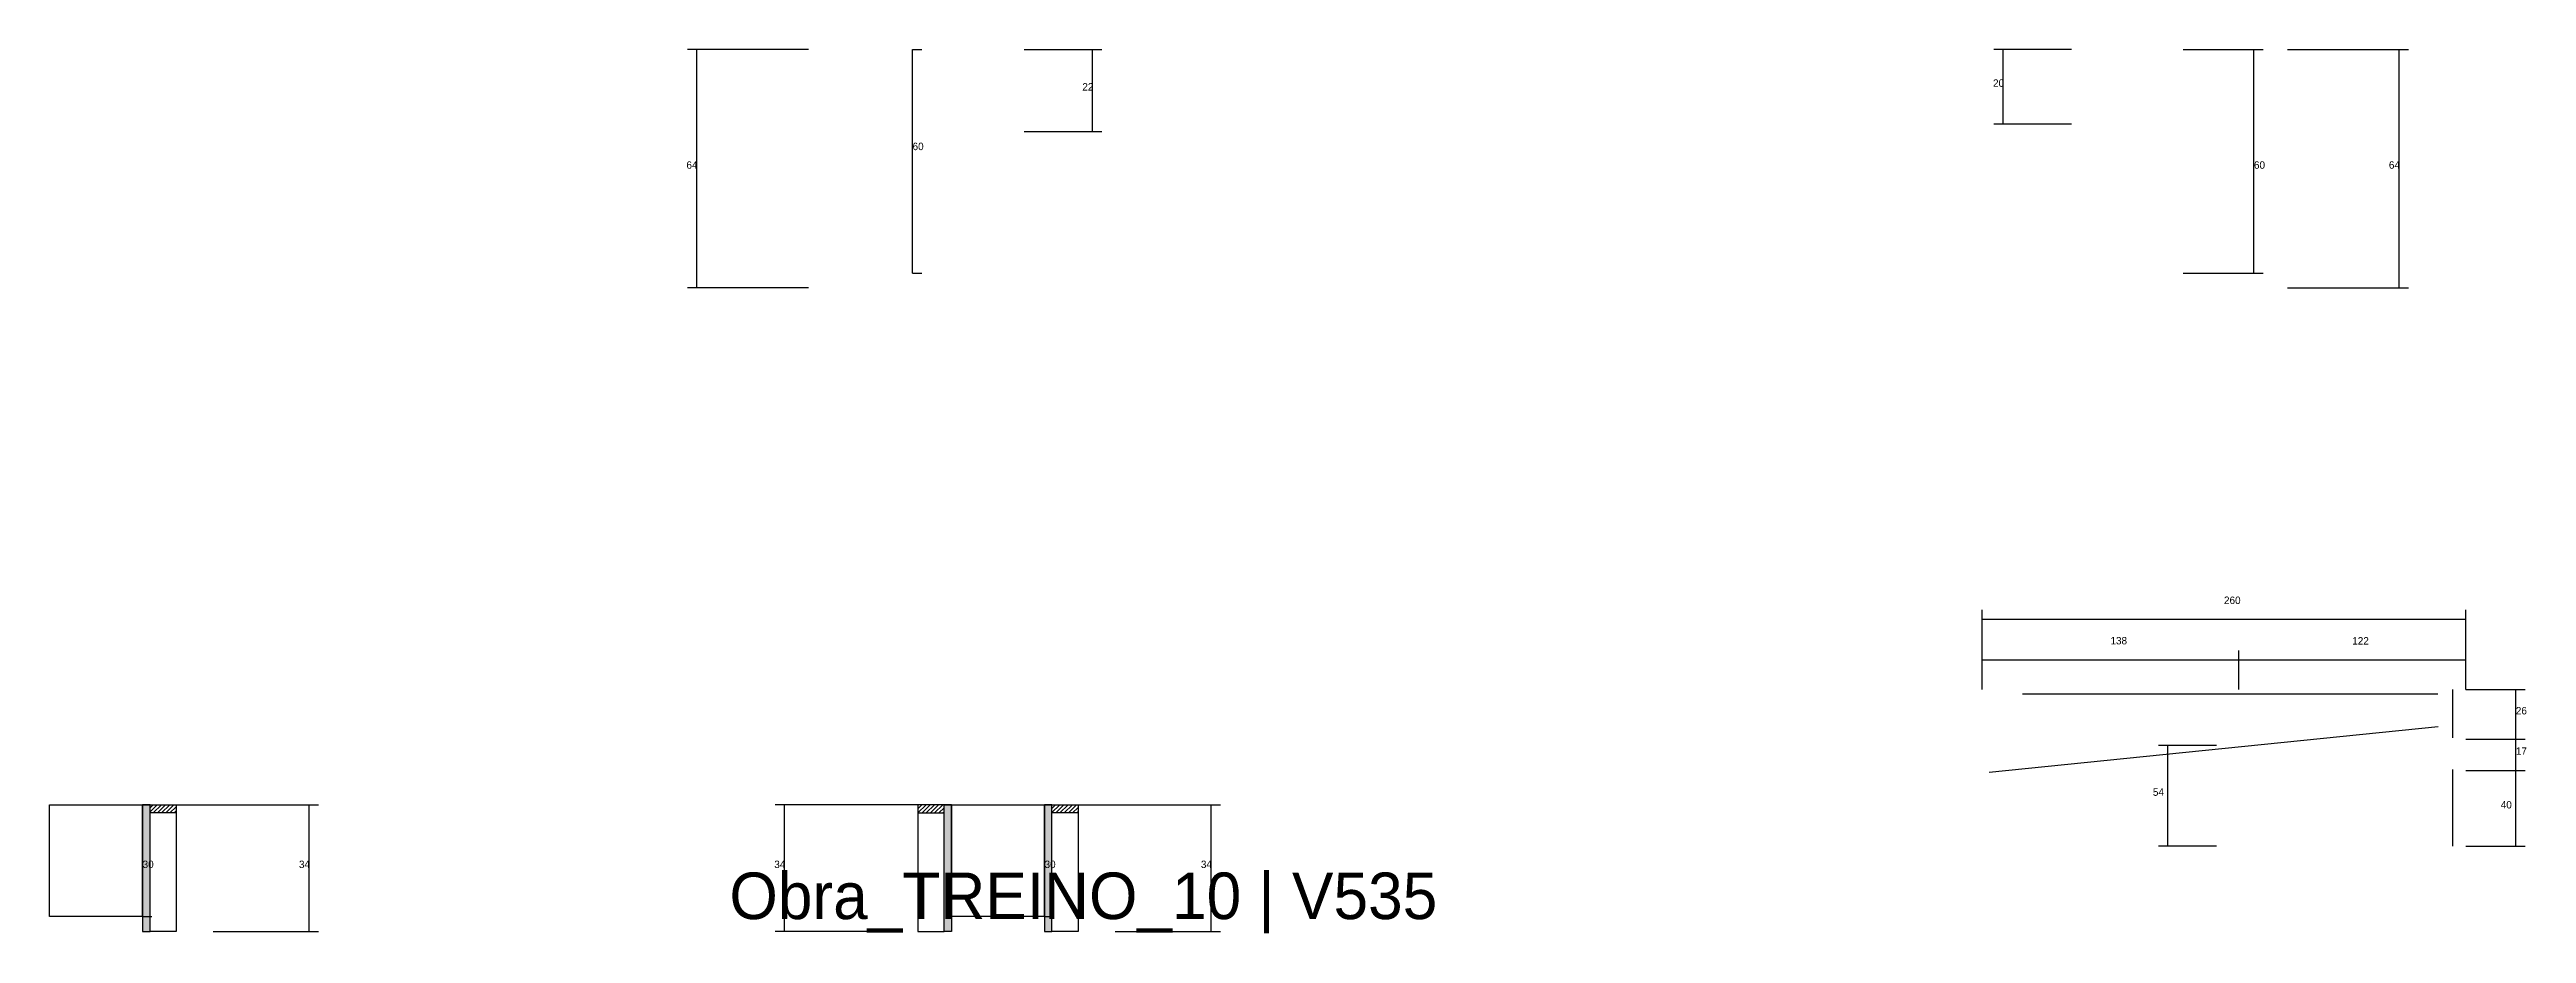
# Model space of a CAD drawing. Header units: metres. Extents: x -2848 to 22762, y -45195 to 1016.
# Drawn here: x 9235 to 10566, y -23218 to -22743 of the extents above; entities that cross this region are included whole.
import ezdxf

# ---------------------------------------------------------------- set-up
doc = ezdxf.new("R2010")
doc.units = ezdxf.units.M
for name, color, linetype in [('CONCRETO', 251, 'Continuous'), ('COTA', 4, 'Continuous'), ('Cota Seção (2x)', 4, 'Continuous'), ('Hachura', 253, 'Continuous'), ('LABEL_ID', 3, 'Continuous'), ('Madeira', 126, 'Continuous'), ('Painéis', 200, 'Continuous'), ('SARR_2.2x7', 40, 'Continuous')]:
    doc.layers.add(name, color=color, linetype=linetype)

msp = doc.modelspace()

# ---------------------------------------------------------------- texts
at = {"layer": 'COTA'}
for s, p in [('22', (9789.6, -22765.1)), ('20', (10278.9, -22763.1)), ('64', (9576.9, -22807.1)), ('64', (10491.6, -22807.1)), ('34', (9368.7, -23182.6)), ('34', (9624.1, -23182.6)), ('34', (9853.3, -23182.6))]:
    msp.add_text(s, height=4, dxfattribs=at).set_placement(p)
at = {"layer": 'Cota Seção (2x)'}
for s, p in [('60', (9698.4, -22797.1)), ('60', (10419.1, -22807.1)), ('260', (10403, -23040.8)), ('138', (10342, -23062.5)), ('122', (10471.9, -23062.6)), ('26', (10559.8, -23100.1)), ('17', (10559.8, -23121.8)), ('54', (10364.8, -23143.8)), ('40', (10551.7, -23150.6)), ('30', (9284.7, -23182.6)), ('30', (9769.3, -23182.6))]:
    msp.add_text(s, height=4, dxfattribs=at).set_placement(p)
at = {"layer": 'LABEL_ID'}
msp.add_text('Obra_TREINO_10 | V535', height=25, dxfattribs=at).set_placement((9600, -23210))

# ---------------------------------------------------------------- hatches: boundary and pattern name
at = {"layer": 'Hachura'}
h = msp.add_hatch(color=8, dxfattribs=at)
h.dxf.hatch_style = 1
h.paths.add_polyline_path([(9288.7, -23148.6), (9284.7, -23148.6), (9284.7, -23148.6), (9284.7, -23216.6), (9284.7, -23216.6), (9288.7, -23216.6), (9288.7, -23216.6), (9288.7, -23148.6)])
h = msp.add_hatch(dxfattribs=at)
h.set_pattern_fill('ANSI31', scale=0.5)
h.paths.add_polyline_path([(9288.7, -23153), (9288.7, -23148.6), (9288.7, -23148.6), (9302.7, -23148.6), (9302.7, -23148.6), (9302.7, -23153), (9302.7, -23153), (9288.7, -23153)])
h = msp.add_hatch(dxfattribs=at)
h.set_pattern_fill('ANSI31', scale=0.5)
h.paths.add_polyline_path([(9715.3, -23153), (9715.3, -23148.6), (9715.3, -23148.6), (9701.3, -23148.6), (9701.3, -23148.6), (9701.3, -23153), (9701.3, -23153), (9715.3, -23153)])
h = msp.add_hatch(color=8, dxfattribs=at)
h.dxf.hatch_style = 1
h.paths.add_polyline_path([(9715.3, -23148.6), (9719.3, -23148.6), (9719.3, -23148.6), (9719.3, -23216.6), (9719.3, -23216.6), (9715.3, -23216.6), (9715.3, -23216.6), (9715.3, -23148.6)])
h = msp.add_hatch(color=8, dxfattribs=at)
h.dxf.hatch_style = 1
h.paths.add_polyline_path([(9773.3, -23148.6), (9769.3, -23148.6), (9769.3, -23148.6), (9769.3, -23216.6), (9769.3, -23216.6), (9773.3, -23216.6), (9773.3, -23216.6), (9773.3, -23148.6)])
h = msp.add_hatch(dxfattribs=at)
h.set_pattern_fill('ANSI31', scale=0.5)
h.paths.add_polyline_path([(9773.3, -23153), (9773.3, -23148.6), (9773.3, -23148.6), (9787.3, -23148.6), (9787.3, -23148.6), (9787.3, -23153), (9787.3, -23153), (9773.3, -23153)])

# ---------------------------------------------------------------- linework, layer by layer
at = {"layer": 'CONCRETO'}
for points in [[(9234.7, -23148.6), (9234.7, -23148.6), (9234.7, -23148.6), (9234.7, -23148.6), (9284.7, -23148.6), (9284.7, -23148.6), (9284.7, -23148.6), (9284.7, -23208.6), (9234.7, -23208.6), (9234.7, -23148.6)], [(9719.3, -23148.6), (9719.3, -23148.6), (9719.3, -23148.6), (9719.3, -23148.6), (9769.3, -23148.6), (9769.3, -23148.6), (9769.3, -23148.6), (9769.3, -23208.6), (9719.3, -23208.6), (9719.3, -23148.6)]]:
    msp.add_lwpolyline(points, close=True, dxfattribs=at)
at = {"layer": 'COTA'}
for p, q in [((9642.4, -22743.1), (9577.4, -22743.1)), ((9582.4, -22871.1), (9582.4, -22743.1)), ((9758.4, -22743.1), (9800.1, -22743.1)), ((9795.1, -22787.1), (9795.1, -22743.1)), ((10321.1, -22743.1), (10279.4, -22743.1)), ((10284.4, -22783.1), (10284.4, -22743.1)), ((10437.1, -22743.1), (10502.1, -22743.1)), ((10497.1, -22871.1), (10497.1, -22743.1)), ((10321.1, -22783.1), (10279.4, -22783.1)), ((9758.4, -22787.1), (9800.1, -22787.1)), ((9642.4, -22871.1), (9577.4, -22871.1)), ((10437.1, -22871.1), (10502.1, -22871.1)), ((9302.7, -23148.6), (9379.2, -23148.6)), ((9374.2, -23216.6), (9374.2, -23148.6)), ((9719.3, -23148.6), (9624.6, -23148.6)), ((9629.6, -23216.6), (9629.6, -23148.6)), ((9787.3, -23148.6), (9863.8, -23148.6)), ((9858.8, -23216.6), (9858.8, -23148.6)), ((9322.7, -23216.6), (9379.2, -23216.6)), ((9681.3, -23216.6), (9624.6, -23216.6)), ((9807.3, -23216.6), (9863.8, -23216.6))]:
    msp.add_line(p, q, dxfattribs=at)
at = {"layer": 'Cota Seção (2x)'}
for p, q in [((9698.4, -22863.1), (9698.4, -22743.1)), ((9698.4, -22743.1), (9703.4, -22743.1)), ((10381.1, -22743.1), (10424.1, -22743.1)), ((10419.1, -22863.1), (10419.1, -22743.1)), ((9698.4, -22863.1), (9703.4, -22863.1)), ((10381.1, -22863.1), (10424.1, -22863.1)), ((10273.1, -23086.8), (10273.1, -23043.9)), ((10273.1, -23048.9), (10532.9, -23048.9)), ((10532.9, -23086.8), (10532.9, -23043.9)), ((10273.1, -23086.8), (10273.1, -23065.7)), ((10273.1, -23070.7), (10410.9, -23070.7)), ((10410.9, -23086.8), (10410.9, -23065.7)), ((10410.9, -23086.8), (10410.9, -23065.7)), ((10410.9, -23070.7), (10532.9, -23070.7)), ((10532.9, -23086.8), (10532.9, -23065.7)), ((10532.9, -23086.8), (10564.8, -23086.8)), ((10559.8, -23113.3), (10559.8, -23086.8)), ((10532.9, -23113.3), (10564.8, -23113.3)), ((10532.9, -23113.3), (10564.8, -23113.3)), ((10559.8, -23130.3), (10559.8, -23113.3)), ((10398.9, -23116.7), (10367.9, -23116.7)), ((10372.9, -23170.8), (10372.9, -23116.7)), ((10532.9, -23130.3), (10564.8, -23130.3)), ((10532.9, -23130.3), (10564.8, -23130.3)), ((10559.8, -23170.8), (10559.8, -23130.3)), ((9284.7, -23208.6), (9284.7, -23148.6)), ((9284.7, -23148.6), (9289.7, -23148.6)), ((9769.3, -23208.6), (9769.3, -23148.6)), ((9769.3, -23148.6), (9774.3, -23148.6)), ((10398.9, -23170.8), (10367.9, -23170.8)), ((10532.9, -23170.8), (10564.8, -23170.8)), ((9284.7, -23208.6), (9289.7, -23208.6)), ((9769.3, -23208.6), (9774.3, -23208.6))]:
    msp.add_line(p, q, dxfattribs=at)
at = {"layer": 'Madeira'}
for points in [[(9288.7, -23153), (9288.7, -23148.6), (9302.7, -23148.6), (9302.7, -23153)], [(9288.7, -23148.6), (9302.7, -23148.6), (9302.7, -23216.6), (9288.7, -23216.6)], [(9715.3, -23153), (9715.3, -23148.6), (9701.3, -23148.6), (9701.3, -23153)], [(9715.3, -23148.6), (9701.3, -23148.6), (9701.3, -23216.6), (9715.3, -23216.6)], [(9773.3, -23153), (9773.3, -23148.6), (9787.3, -23148.6), (9787.3, -23153)], [(9773.3, -23148.6), (9787.3, -23148.6), (9787.3, -23216.6), (9773.3, -23216.6)]]:
    msp.add_lwpolyline(points, close=True, dxfattribs=at)
at = {"layer": 'Painéis'}
for points in [[(9288.7, -23148.6), (9284.7, -23148.6), (9284.7, -23216.6), (9288.7, -23216.6)], [(9715.3, -23148.6), (9719.3, -23148.6), (9719.3, -23216.6), (9715.3, -23216.6)], [(9773.3, -23148.6), (9769.3, -23148.6), (9769.3, -23216.6), (9773.3, -23216.6)]]:
    msp.add_lwpolyline(points, close=True, dxfattribs=at)
at = {"layer": 'SARR_2.2x7'}
for p, q in [((10294.7, -23089), (10517.9, -23089)), ((10525.9, -23112.6), (10525.9, -23086.8)), ((10276.9, -23131.1), (10518.1, -23106.5)), ((10525.9, -23170.8), (10525.9, -23129.6))]:
    msp.add_line(p, q, dxfattribs=at)

msp.set_redraw_order([(e.dxf.handle, doc.entitydb.next_handle()) for e in msp.query("TEXT MTEXT ATTDEF DIMENSION ARC_DIMENSION")])  # texts and dimensions are drawn at this point

doc.saveas('drawing.dxf')
